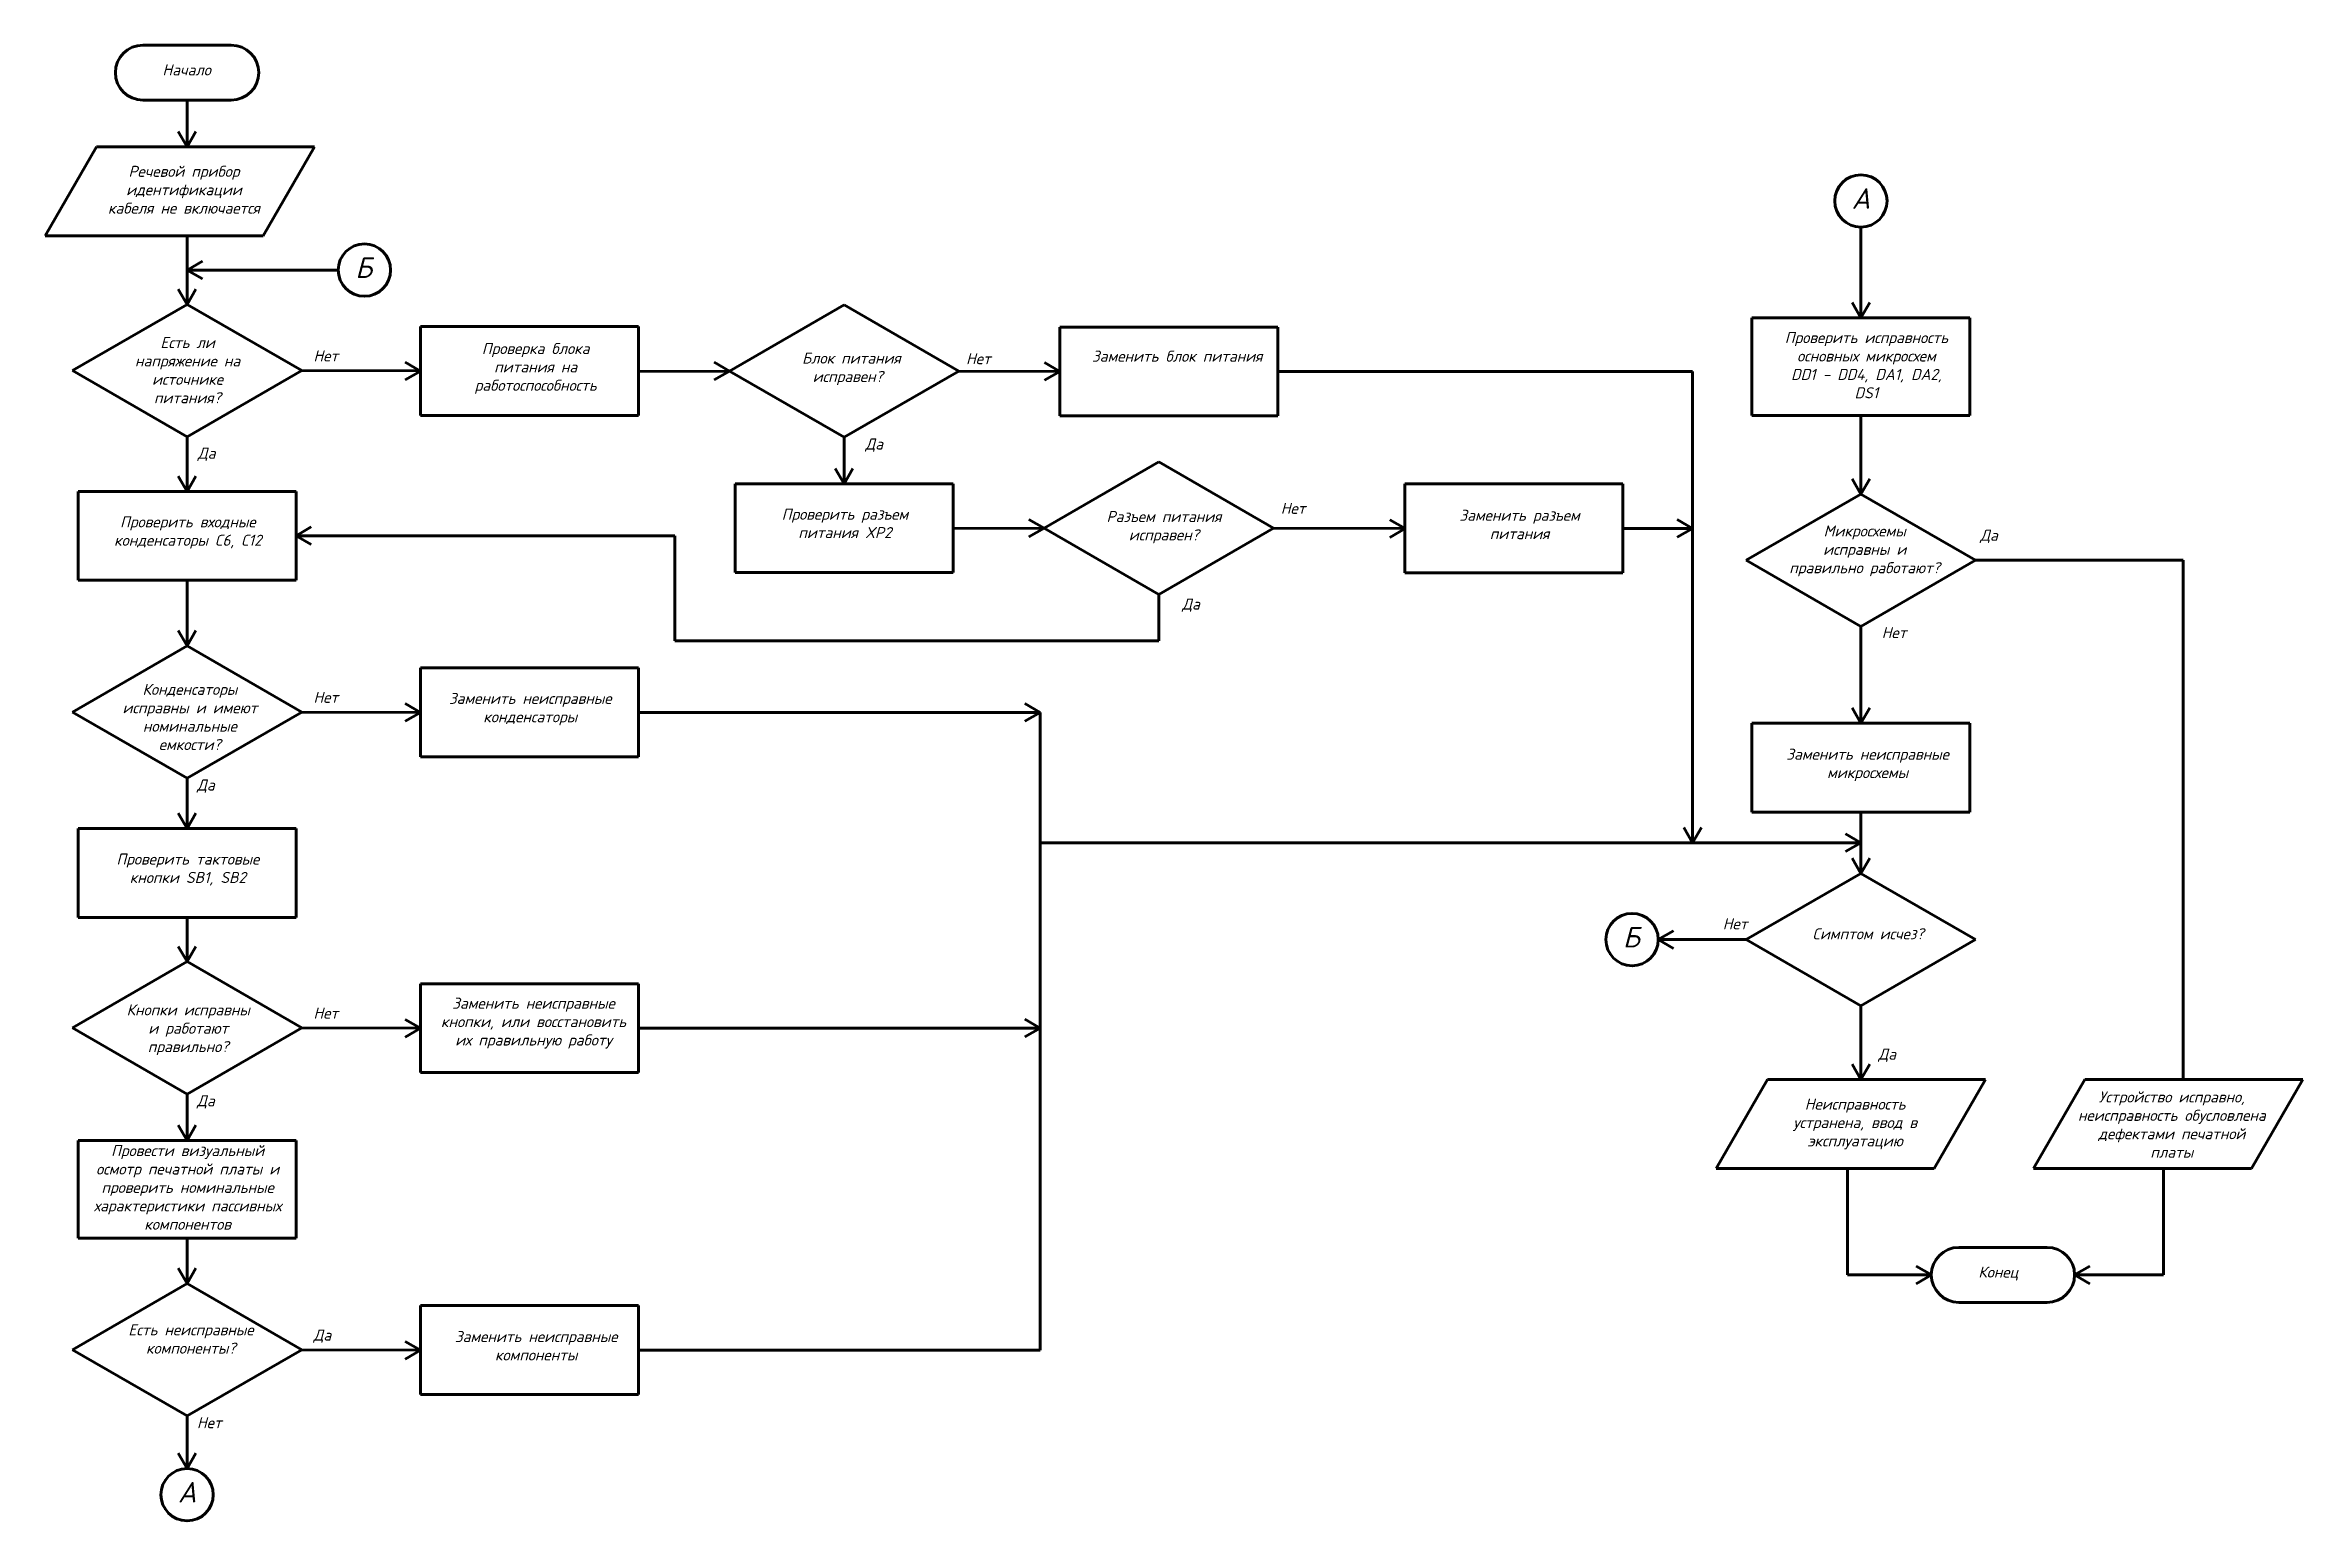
# Model space of a CAD drawing. Header units: millimetres. Extents: x -4859 to 4493, y -2963 to -2137.
# Drawn here: x -4859 to -4091, y -2639 to -2137 of the extents above; entities that cross this region are included whole.
import ezdxf

# ---------------------------------------------------------------- set-up
doc = ezdxf.new("R2010")
doc.units = ezdxf.units.MM
doc.layers.get('0').update_dxf_attribs({"lineweight": 80})
doc.styles.add('Мой', font='isocpeui.ttf')

msp = doc.modelspace()

# ---------------------------------------------------------------- texts
at = {"attachment_point": 1, "style": 'Мой'}
for s, width, heights, insert, char_height in [('Начало', 23.1309, [0], (-4818.88, -2143.61), 3.75), ('\\pxqc;Речевой прибор идентификации кабеля не включается', 56.4031, [0], (-4839.76, -2178.09), 3.75), ('А', 23.1309, [0], (-4244.82, -2185.71), 7), ('Б', 23.1309, [0], (-4753.36, -2209.19), 7), ('\\pxqc;Есть ли напряжение на источнике питания?', 47.1291, [0], (-4833.9, -2236.29), 3.75), ('\\pxqc;Проверка блока питания на работоспособность', 57.4171, [24.88], (-4720.75, -2238.31), 3.75), ('\\pxqc;Проверить исправность основных микросхем DD1 - DD4, DA1, DA2, DS1', 57.5454, [30.21], (-4268.57, -2234.61), 3.75), ('Нет', 23.1309, [0], (-4767.55, -2240.82), 3.75), ('\\pxqc; Блок питания исправен?', 39.8937, [0], (-4605.88, -2241.57), 3.75), ('Нет', 23.1309, [0], (-4545.78, -2241.77), 3.75), ('\\pxqc;Заменить блок питания', 57.4171, [24.88], (-4502.73, -2240.92), 3.75), ('Да', 23.1309, [0], (-4580.02, -2270.77), 3.75), ('Да', 23.1309, [0], (-4806.87, -2273.88), 3.75), ('Нет', 23.1309, [0], (-4438.83, -2292.64), 3.75), ('\\pxqc;Проверить входные конденсаторы С6, С12', 57.4171, [24.88], (-4838.94, -2297.23), 3.75), ('\\pxqc;Проверить разъем питания XP2', 57.4171, [24.88], (-4615.64, -2294.63), 3.75), ('\\pxqc;Разъем питания исправен?', 44.3625, [0], (-4500.69, -2295.41), 3.75), ('\\pxqc;Заменить разъем питания', 57.4171, [24.88], (-4386.38, -2295), 3.75), ('\\pxqc;Микросхемы исправны и правильно работают?', 51.3873, [0], (-4266.08, -2300.33), 3.75), ('Да', 23.1309, [0], (-4201.17, -2301.8), 3.75), ('Да', 23.1309, [0], (-4472.35, -2325.17), 3.75), ('Нет', 23.1309, [0], (-4234.6, -2334.88), 3.75), ('\\pxqc;Конденсаторы исправны и имеют номинальные емкости?', 46.6563, [0], (-4832.87, -2354.17), 3.75), ('Нет', 23.1309, [0], (-4767.55, -2356.88), 3.75), ('\\pxqc;Заменить неисправные конденсаторы', 57.4171, [24.88], (-4722.59, -2357.24), 3.75), ('\\pxqc;Заменить неисправные микросхемы', 64.4417, [24.88], (-4271.62, -2376.21), 3.75), ('Да', 23.1309, [0], (-4807.14, -2386.67), 3.75), ('\\pxqc;Проверить тактовые кнопки SB1, SB2', 57.4171, [24.88], (-4838.94, -2411.85), 3.75), ('Б', 23.1309, [0], (-4322.58, -2436.76), 7), ('Нет', 23.1309, [0], (-4288.62, -2433.83), 3.75), ('\\pxqc;Симптом исчез?', 42.7198, [0], (-4260.55, -2437.25), 3.75), ('\\pxqc;Заменить неисправные кнопки, или восстановить их правильную работу', 64.4417, [24.88], (-4724.99, -2460.85), 3.75), ('\\pxqc;Кнопки исправны и работают правильно?', 42.7198, [0], (-4831.46, -2463.1), 3.75), ('Нет', 23.1309, [0], (-4767.55, -2464.21), 3.75), ('Да', 23.1309, [0], (-4235.77, -2478.14), 3.75), ('\\pxqc;Устройство исправно, неисправность обусловлена дефектами печатной платы', 63.798, [0], (-4167.92, -2492.71), 3.75), ('Да', 23.1309, [0], (-4807.14, -2494), 3.75), ('\\pxqc;Неисправность устранена, ввод в эксплуатацию', 56.4031, [0], (-4271.84, -2495.13), 3.75), ('\\pxqc;Провести визуальный осмотр печатной платы и проверить номинальные характеристики пассивных компонентов', 63.4834, [30.21], (-4842.05, -2510.95), 3.75), ('Конец', 23.1309, [0], (-4201.78, -2552.23), 3.75), ('\\pxqc;Есть неисправные компоненты?', 42.7198, [0], (-4830.54, -2571.84), 3.75), ('Да', 23.1309, [0], (-4767.55, -2573.64), 3.75), ('\\pxqc;Заменить неисправные компоненты', 64.4417, [24.88], (-4724.08, -2574.15), 3.75), ('Нет', 23.1309, [0], (-4807.14, -2603.43), 3.75), ('А', 23.1309, [0], (-4813.63, -2625.44), 7)]:
    msp.add_mtext_dynamic_manual_height_columns(s, width=width, gutter_width=12.5, heights=heights, dxfattribs=dict(at, insert=insert, char_height=char_height))

# ---------------------------------------------------------------- linework, layer by layer
for p, q in [((-4825.5, -2137.08), (-4803, -2137.08)), ((-4825.5, -2137.08), (-4795.5, -2137.08)), ((-4825.5, -2155.77), (-4795.5, -2155.77)), ((-4810.5, -2155.77), (-4810.5, -2171.63)), ((-4810.5, -2171.63), (-4813.5, -2166.44)), ((-4810.5, -2171.63), (-4807.5, -2166.44)), ((-4858.72, -2201.85), (-4841.28, -2171.63)), ((-4841.28, -2171.63), (-4767.21, -2171.63)), ((-4784.66, -2201.85), (-4767.21, -2171.63)), ((-4858.72, -2201.85), (-4784.66, -2201.85)), ((-4810.5, -2201.85), (-4810.5, -2225.2)), ((-4241.69, -2198.93), (-4241.69, -2229.75)), ((-4810.5, -2213.52), (-4805.3, -2210.52)), ((-4759.13, -2213.52), (-4810.5, -2213.52)), ((-4810.5, -2213.52), (-4805.3, -2216.52)), ((-4810.5, -2225.2), (-4813.5, -2220)), ((-4810.5, -2225.2), (-4807.5, -2220)), ((-4241.69, -2229.75), (-4244.69, -2224.56)), ((-4241.69, -2229.75), (-4238.69, -2224.56)), ((-4810.5, -2225.2), (-4849.47, -2247.7)), ((-4771.53, -2247.7), (-4810.5, -2225.2)), ((-4587.2, -2225.34), (-4626.17, -2247.84)), ((-4548.23, -2247.84), (-4587.2, -2225.34)), ((-4278.73, -2229.75), (-4204.66, -2229.75)), ((-4278.73, -2229.75), (-4278.73, -2262.96)), ((-4204.66, -2229.75), (-4204.66, -2262.96)), ((-4731.18, -2232.74), (-4657.11, -2232.74)), ((-4731.18, -2232.74), (-4731.18, -2262.95)), ((-4657.11, -2232.74), (-4657.11, -2262.95)), ((-4513.88, -2232.88), (-4439.82, -2232.88)), ((-4513.88, -2232.88), (-4513.88, -2263.1)), ((-4439.82, -2232.88), (-4439.82, -2263.1)), ((-4849.47, -2247.7), (-4810.5, -2270.2)), ((-4810.5, -2270.2), (-4771.53, -2247.7)), ((-4771.53, -2247.7), (-4731.18, -2247.8)), ((-4731.18, -2247.84), (-4736.38, -2244.84)), ((-4731.18, -2247.84), (-4736.38, -2250.84)), ((-4657.11, -2247.84), (-4625.99, -2247.95)), ((-4626.17, -2247.84), (-4631.37, -2244.84)), ((-4626.17, -2247.84), (-4631.37, -2250.84)), ((-4626.17, -2247.84), (-4587.2, -2270.34)), ((-4587.2, -2270.34), (-4548.23, -2247.84)), ((-4548.23, -2247.84), (-4513.99, -2247.95)), ((-4513.88, -2247.99), (-4519.08, -2244.99)), ((-4513.88, -2247.99), (-4519.08, -2250.99)), ((-4439.82, -2247.99), (-4298.87, -2247.99)), ((-4298.87, -2247.99), (-4298.87, -2408.19)), ((-4731.18, -2262.95), (-4674.56, -2262.95)), ((-4657.11, -2262.95), (-4674.56, -2262.95)), ((-4513.88, -2263.1), (-4457.26, -2263.1)), ((-4439.82, -2263.1), (-4457.26, -2263.1)), ((-4278.73, -2262.96), (-4222.1, -2262.96)), ((-4241.69, -2289.65), (-4241.69, -2262.96)), ((-4204.66, -2262.96), (-4222.1, -2262.96)), ((-4810.5, -2270.2), (-4810.5, -2288.74)), ((-4587.2, -2270.34), (-4587.2, -2286.14)), ((-4810.5, -2288.74), (-4813.5, -2283.54)), ((-4810.5, -2288.74), (-4807.5, -2283.54)), ((-4624.23, -2286.14), (-4550.17, -2286.14)), ((-4624.23, -2286.14), (-4624.23, -2316.35)), ((-4587.2, -2286.14), (-4590.2, -2280.94)), ((-4587.2, -2286.14), (-4584.2, -2280.94)), ((-4550.17, -2286.14), (-4550.17, -2316.35)), ((-4480.25, -2278.75), (-4519.22, -2301.25)), ((-4441.28, -2301.25), (-4480.25, -2278.75)), ((-4396.64, -2286.24), (-4322.58, -2286.24)), ((-4396.64, -2286.24), (-4396.64, -2316.46)), ((-4322.58, -2286.24), (-4322.58, -2316.46)), ((-4241.69, -2289.65), (-4244.69, -2284.45)), ((-4241.69, -2289.65), (-4238.69, -2284.45)), ((-4847.53, -2288.74), (-4773.46, -2288.74)), ((-4847.53, -2288.74), (-4847.53, -2318.95)), ((-4773.46, -2288.74), (-4773.46, -2318.95)), ((-4241.69, -2289.65), (-4280.66, -2312.15)), ((-4202.72, -2312.15), (-4241.69, -2289.65)), ((-4773.46, -2303.84), (-4768.27, -2300.84)), ((-4550.17, -2301.25), (-4519.04, -2301.35)), ((-4519.22, -2301.25), (-4524.42, -2298.25)), ((-4519.22, -2301.25), (-4524.42, -2304.25)), ((-4519.22, -2301.25), (-4480.25, -2323.75)), ((-4480.25, -2323.75), (-4441.28, -2301.25)), ((-4441.28, -2301.25), (-4396.64, -2301.35)), ((-4396.54, -2301.39), (-4401.74, -2298.39)), ((-4396.54, -2301.39), (-4401.74, -2304.39)), ((-4322.58, -2301.35), (-4298.87, -2301.35)), ((-4298.87, -2301.35), (-4304.07, -2298.35)), ((-4298.87, -2301.35), (-4304.07, -2304.35)), ((-4644.78, -2303.84), (-4773.46, -2303.84)), ((-4773.46, -2303.84), (-4768.27, -2306.84)), ((-4644.78, -2339.54), (-4644.78, -2303.84)), ((-4624.23, -2316.35), (-4567.61, -2316.35)), ((-4550.17, -2316.35), (-4567.61, -2316.35)), ((-4396.64, -2316.46), (-4340.02, -2316.46)), ((-4322.58, -2316.46), (-4340.02, -2316.46)), ((-4280.66, -2312.15), (-4241.69, -2334.65)), ((-4241.69, -2334.65), (-4202.72, -2312.15)), ((-4202.72, -2312.15), (-4175.83, -2312.15)), ((-4175.83, -2312.15), (-4132.21, -2312.15)), ((-4132.21, -2312.15), (-4132.21, -2488.67)), ((-4847.53, -2318.95), (-4790.91, -2318.95)), ((-4810.5, -2318.95), (-4810.5, -2341.25)), ((-4773.46, -2318.95), (-4790.91, -2318.95)), ((-4480.25, -2323.75), (-4480.25, -2339.54)), ((-4810.5, -2341.25), (-4813.5, -2336.06)), ((-4810.5, -2341.25), (-4807.5, -2336.06)), ((-4480.25, -2339.54), (-4644.78, -2339.54)), ((-4241.69, -2334.65), (-4241.69, -2367.57)), ((-4810.5, -2341.25), (-4849.47, -2363.75)), ((-4771.53, -2363.75), (-4810.5, -2341.25)), ((-4731.18, -2348.75), (-4657.11, -2348.75)), ((-4731.18, -2348.75), (-4731.18, -2378.96)), ((-4657.11, -2348.75), (-4657.11, -2378.96)), ((-4731.18, -2363.9), (-4736.38, -2360.9)), ((-4520.56, -2363.86), (-4525.75, -2360.86)), ((-4241.69, -2367.57), (-4244.69, -2362.37)), ((-4241.69, -2367.57), (-4238.69, -2362.37)), ((-4849.47, -2363.75), (-4810.5, -2386.25)), ((-4810.5, -2386.25), (-4771.53, -2363.75)), ((-4771.53, -2363.75), (-4731.18, -2363.86)), ((-4731.18, -2363.9), (-4736.38, -2366.9)), ((-4657.11, -2363.86), (-4520.56, -2363.86)), ((-4520.56, -2363.86), (-4525.75, -2366.86)), ((-4520.56, -2363.86), (-4520.56, -2580.62)), ((-4278.73, -2367.57), (-4204.66, -2367.57)), ((-4278.73, -2367.57), (-4278.73, -2397.78)), ((-4204.66, -2367.57), (-4204.66, -2397.78)), ((-4731.18, -2378.96), (-4674.56, -2378.96)), ((-4657.11, -2378.96), (-4674.56, -2378.96)), ((-4810.5, -2386.25), (-4810.5, -2403.36)), ((-4810.5, -2403.36), (-4813.5, -2398.16)), ((-4810.5, -2403.36), (-4807.5, -2398.16)), ((-4278.73, -2397.78), (-4222.1, -2397.78)), ((-4241.69, -2397.78), (-4241.69, -2418.59)), ((-4204.66, -2397.78), (-4222.1, -2397.78)), ((-4847.53, -2403.36), (-4773.46, -2403.36)), ((-4847.53, -2403.36), (-4847.53, -2433.57)), ((-4773.46, -2403.36), (-4773.46, -2433.57)), ((-4241.69, -2408.19), (-4520.56, -2408.19)), ((-4298.87, -2408.19), (-4301.87, -2402.99)), ((-4298.87, -2408.19), (-4295.87, -2402.99)), ((-4241.69, -2408.19), (-4246.89, -2405.19)), ((-4241.69, -2408.19), (-4246.89, -2411.19)), ((-4241.69, -2418.59), (-4244.69, -2413.39)), ((-4241.69, -2418.59), (-4238.69, -2413.39)), ((-4241.69, -2418.59), (-4280.66, -2441.09)), ((-4202.72, -2441.09), (-4241.69, -2418.59)), ((-4847.53, -2433.57), (-4790.91, -2433.57)), ((-4810.5, -2433.57), (-4810.5, -2448.59)), ((-4773.46, -2433.57), (-4790.91, -2433.57)), ((-4310.56, -2441.09), (-4305.36, -2438.09)), ((-4810.5, -2448.59), (-4813.5, -2443.39)), ((-4810.5, -2448.59), (-4807.5, -2443.39)), ((-4280.66, -2441.09), (-4310.56, -2441.09)), ((-4310.56, -2441.09), (-4305.36, -2444.09)), ((-4280.66, -2441.09), (-4241.69, -2463.59)), ((-4241.69, -2463.59), (-4202.72, -2441.09)), ((-4810.5, -2448.59), (-4849.47, -2471.09)), ((-4771.53, -2471.09), (-4810.5, -2448.59)), ((-4731.18, -2456.08), (-4657.11, -2456.08)), ((-4731.18, -2456.08), (-4731.18, -2486.29)), ((-4657.11, -2456.08), (-4657.11, -2486.29)), ((-4731.18, -2471.23), (-4736.38, -2468.23)), ((-4520.56, -2471.19), (-4525.75, -2468.19)), ((-4241.69, -2463.59), (-4241.69, -2488.67)), ((-4849.47, -2471.09), (-4810.5, -2493.59)), ((-4810.5, -2493.59), (-4771.53, -2471.09)), ((-4771.53, -2471.09), (-4731.18, -2471.19)), ((-4731.18, -2471.23), (-4736.38, -2474.23)), ((-4657.11, -2471.19), (-4520.56, -2471.19)), ((-4520.56, -2471.19), (-4525.75, -2474.19)), ((-4241.69, -2488.67), (-4244.69, -2483.47)), ((-4241.69, -2488.67), (-4238.69, -2483.47)), ((-4731.18, -2486.29), (-4674.56, -2486.29)), ((-4657.11, -2486.29), (-4674.56, -2486.29)), ((-4290.81, -2518.88), (-4273.37, -2488.67)), ((-4273.37, -2488.67), (-4199.3, -2488.67)), ((-4216.74, -2518.88), (-4199.3, -2488.67)), ((-4183, -2518.88), (-4165.56, -2488.67)), ((-4165.56, -2488.67), (-4091.49, -2488.67)), ((-4108.93, -2518.88), (-4091.49, -2488.67)), ((-4810.5, -2493.59), (-4810.5, -2509.39)), ((-4810.5, -2509.39), (-4813.5, -2504.2)), ((-4810.5, -2509.39), (-4807.5, -2504.2)), ((-4847.53, -2509.39), (-4773.46, -2509.39)), ((-4847.53, -2509.39), (-4847.53, -2542.61)), ((-4773.46, -2509.39), (-4773.46, -2542.61)), ((-4290.81, -2518.88), (-4216.74, -2518.88)), ((-4246.25, -2518.88), (-4246.25, -2555.05)), ((-4183, -2518.88), (-4108.93, -2518.88)), ((-4138.79, -2518.88), (-4138.79, -2555.05)), ((-4847.53, -2542.61), (-4790.91, -2542.61)), ((-4810.5, -2542.61), (-4810.5, -2558.02)), ((-4773.46, -2542.61), (-4790.91, -2542.61)), ((-4208.4, -2545.7), (-4185.9, -2545.7)), ((-4208.4, -2545.7), (-4178.4, -2545.7)), ((-4810.5, -2558.02), (-4813.5, -2552.82)), ((-4810.5, -2558.02), (-4807.5, -2552.82)), ((-4217.74, -2555.05), (-4222.94, -2552.05)), ((-4169.05, -2555.05), (-4163.85, -2552.05)), ((-4810.5, -2558.02), (-4849.47, -2580.52)), ((-4771.53, -2580.52), (-4810.5, -2558.02)), ((-4246.25, -2555.05), (-4217.74, -2555.05)), ((-4217.74, -2555.05), (-4222.94, -2558.05)), ((-4138.79, -2555.05), (-4169.05, -2555.05)), ((-4169.05, -2555.05), (-4163.85, -2558.05)), ((-4731.18, -2565.52), (-4657.11, -2565.52)), ((-4731.18, -2565.52), (-4731.18, -2595.73)), ((-4657.11, -2565.52), (-4657.11, -2595.73)), ((-4208.4, -2564.39), (-4178.4, -2564.39)), ((-4731.18, -2580.67), (-4736.38, -2577.67)), ((-4849.47, -2580.52), (-4810.5, -2603.02)), ((-4810.5, -2603.02), (-4771.53, -2580.52)), ((-4771.53, -2580.52), (-4731.18, -2580.62)), ((-4731.18, -2580.67), (-4736.38, -2583.67)), ((-4657.11, -2580.62), (-4520.56, -2580.62)), ((-4731.18, -2595.73), (-4674.56, -2595.73)), ((-4657.11, -2595.73), (-4674.56, -2595.73)), ((-4810.5, -2603.02), (-4810.5, -2620.87)), ((-4810.5, -2620.87), (-4813.5, -2615.68)), ((-4810.5, -2620.87), (-4807.5, -2615.68))]:
    msp.add_line(p, q)
for centre in [(-4241.69, -2190.04), (-4750.23, -2213.52), (-4319.45, -2441.09), (-4810.5, -2629.77)]:
    msp.add_circle(centre, 8.89)
for centre, start, end in [((-4825.5, -2146.42), 90, 270), ((-4795.5, -2146.42), 270, 90), ((-4208.4, -2555.05), 90, 270), ((-4178.4, -2555.05), 270, 90)]:
    msp.add_arc(centre, 9.35, start, end)

msp.set_redraw_order([(e.dxf.handle, doc.entitydb.next_handle()) for e in msp.query("TEXT MTEXT ATTDEF DIMENSION ARC_DIMENSION")])  # texts and dimensions are drawn at this point

doc.saveas('drawing.dxf')
